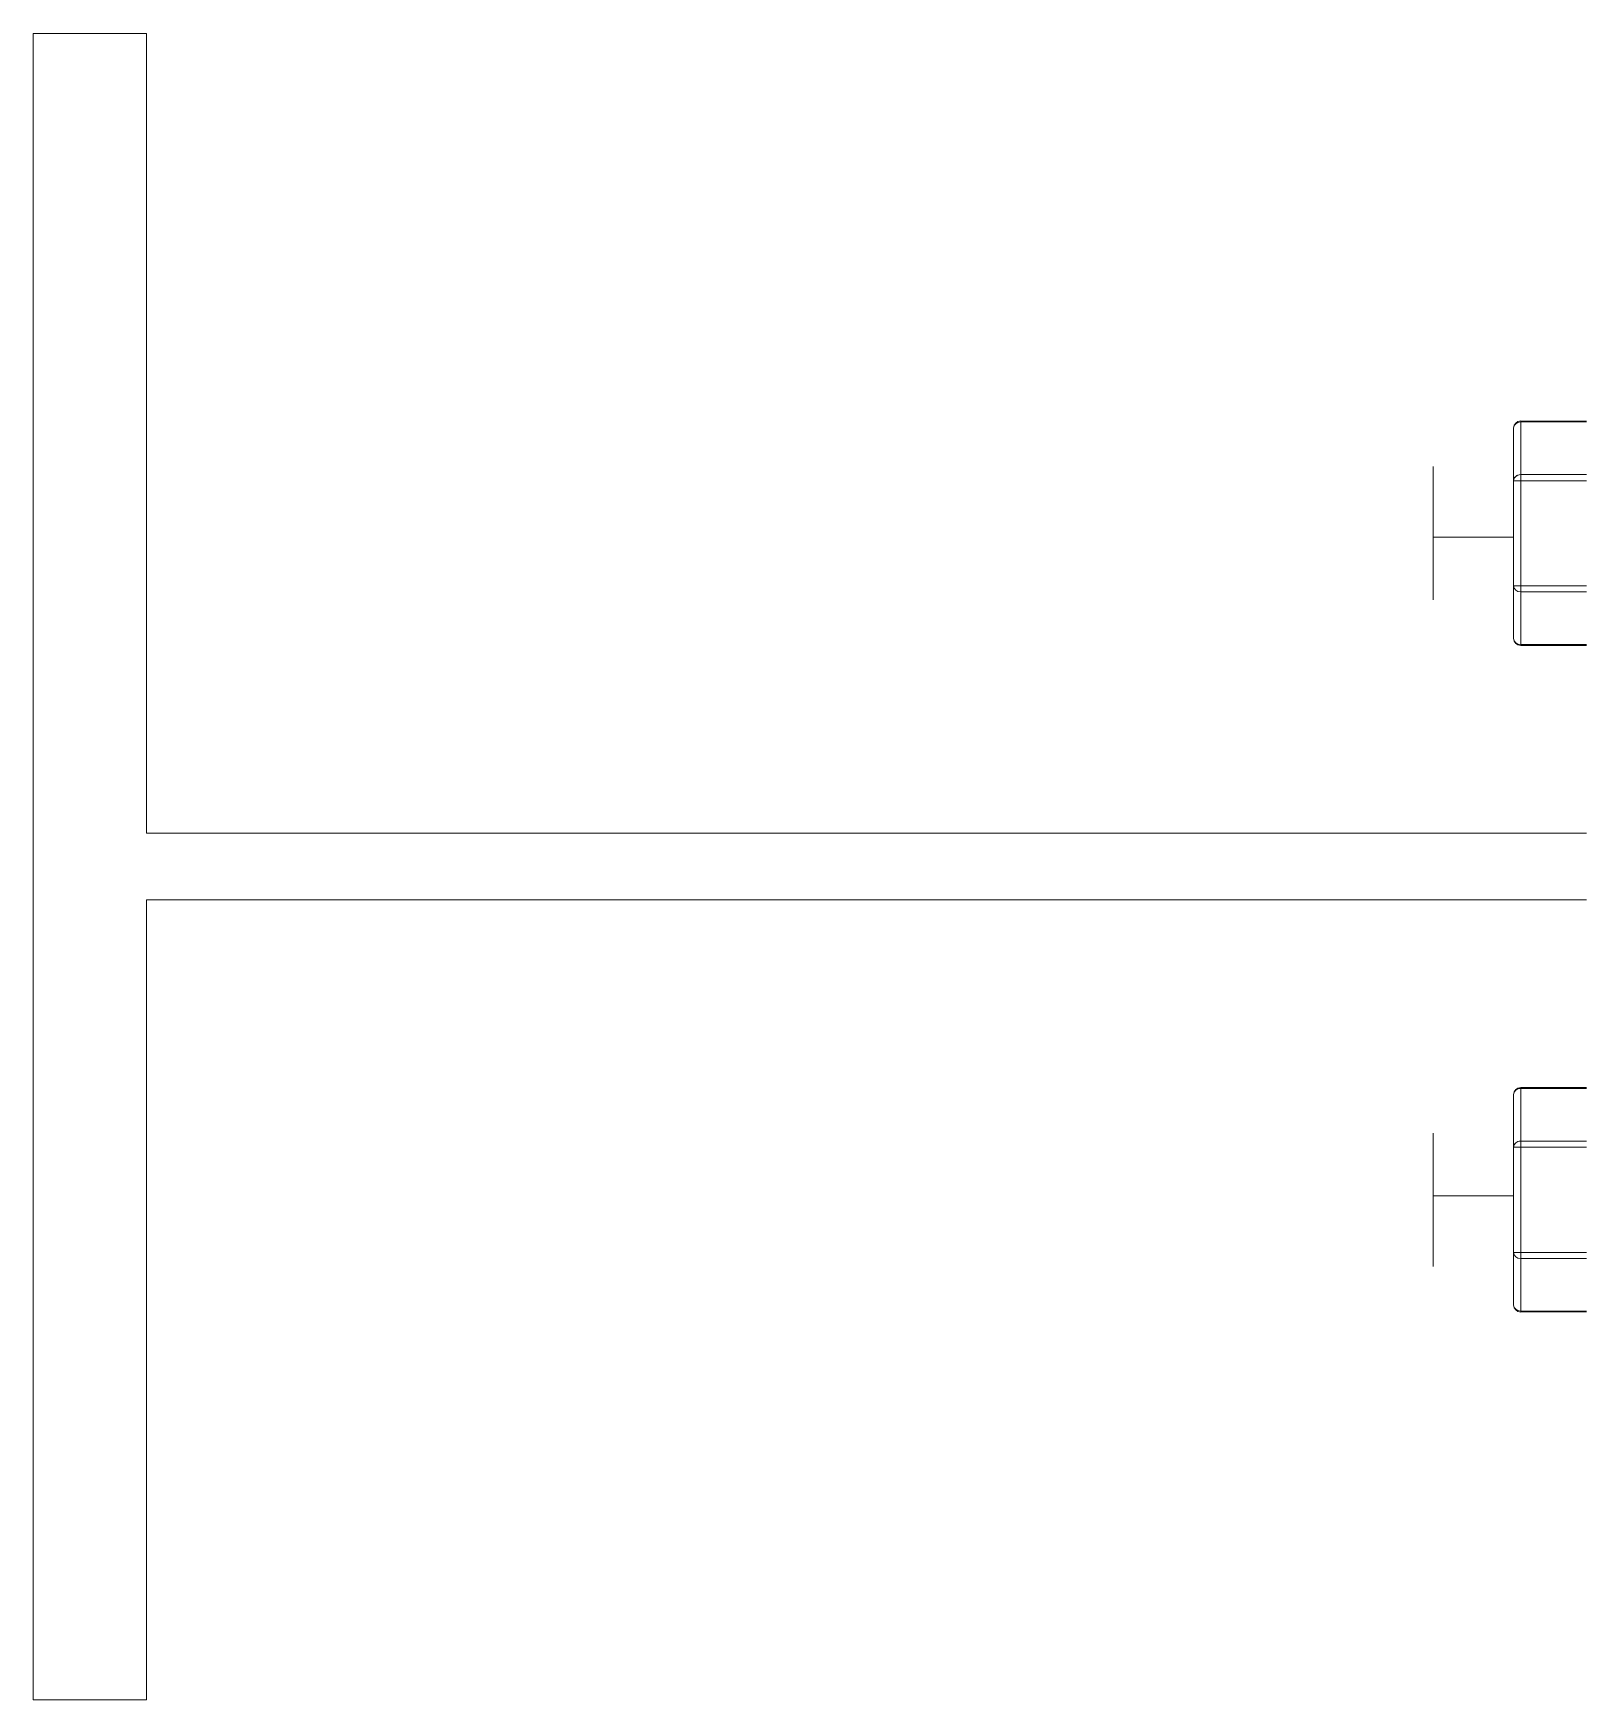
# Model space of a CAD drawing. Header units: millimetres. Extents: x -125 to 1688, y 0 to 610.
# Drawn here: x -125.1 to 107.9, y 360 to 610 of the extents above; entities that cross this region are included whole.
import ezdxf

# ---------------------------------------------------------------- set-up
doc = ezdxf.new("R2010")
doc.units = ezdxf.units.MM
doc.header["$MEASUREMENT"] = 0

msp = doc.modelspace()

# ---------------------------------------------------------------- linework, layer by layer
at = {"color": 6, "linetype": 'Continuous', "lineweight": 0}
for p, q in [((-125.1, 609.95), (-108.1, 609.95)), ((-125.1, 359.95), (-125.1, 609.95)), ((-125.1, 609.95), (-125.1, 359.95)), ((-108.1, 609.95), (-125.1, 609.95)), ((-108.1, 609.95), (-108.1, 489.95)), ((-108.1, 489.95), (-108.1, 609.95)), ((-108.1, 489.95), (107.9, 489.95)), ((107.9, 489.95), (-108.1, 489.95)), ((-108.1, 479.95), (-108.1, 359.95)), ((107.9, 479.95), (-108.1, 479.95)), ((-108.1, 359.95), (-108.1, 479.95)), ((-108.1, 479.95), (107.9, 479.95)), ((-108.1, 359.95), (-125.1, 359.95)), ((-125.1, 359.95), (-108.1, 359.95))]:
    msp.add_line(p, q, dxfattribs=at)
at = {"color": 4, "linetype": 'Continuous', "lineweight": 0}
for p, q in [((96.95, 542.84), (96.95, 550.74)), ((96.95, 550.74), (96.95, 542.84)), ((98.01, 551.65), (98.01, 551.79)), ((98.01, 551.79), (98.01, 551.65)), ((107.9, 551.79), (98.01, 551.79)), ((98.01, 551.65), (107.9, 551.65)), ((98.01, 543.76), (98.01, 551.65)), ((98.01, 551.65), (107.9, 551.65)), ((98.01, 543.76), (98.01, 551.65)), ((84.9, 524.95), (84.9, 544.95)), ((84.9, 544.95), (84.9, 539.78)), ((84.9, 544.95), (84.9, 534.95)), ((84.9, 534.95), (84.9, 544.95)), ((96.95, 542.84), (98.01, 542.84)), ((96.95, 527.06), (96.95, 542.84)), ((96.95, 542.84), (96.95, 527.06)), ((98.01, 542.84), (96.95, 542.84)), ((98.01, 543.36), (98.01, 543.76)), ((98.01, 543.76), (98.01, 542.84)), ((107.9, 543.76), (98.01, 543.76)), ((107.9, 543.76), (98.01, 543.76)), ((98.01, 542.84), (98.01, 543.36)), ((98.01, 542.84), (107.9, 542.84)), ((98.01, 542.84), (107.9, 542.84)), ((98.01, 527.06), (98.01, 542.84)), ((98.01, 527.06), (98.01, 542.84)), ((84.9, 524.95), (84.9, 539.78)), ((84.9, 539.78), (84.9, 524.95)), ((84.9, 539.78), (84.9, 534.67)), ((84.9, 539.78), (84.9, 534.67)), ((84.9, 524.95), (84.9, 534.67)), ((96.95, 534.36), (84.9, 534.36)), ((84.9, 534.36), (96.95, 534.36)), ((98.01, 527.06), (96.95, 527.06)), ((96.95, 527.06), (96.95, 519.17)), ((96.95, 519.17), (96.95, 527.06)), ((96.95, 527.06), (98.01, 527.06)), ((107.9, 527.06), (98.01, 527.06)), ((98.01, 526.65), (98.01, 527.06)), ((98.01, 527.06), (98.01, 526.15)), ((107.9, 527.06), (98.01, 527.06)), ((98.01, 526.15), (98.01, 526.65)), ((98.01, 518.26), (98.01, 526.15)), ((98.01, 526.15), (107.9, 526.15)), ((98.01, 518.26), (98.01, 526.15)), ((98.01, 526.15), (107.9, 526.15)), ((107.9, 518.26), (98.01, 518.26)), ((98.01, 518.14), (98.01, 518.26)), ((98.01, 518.26), (98.01, 518.12)), ((107.9, 518.26), (98.01, 518.26)), ((98.01, 518.12), (98.01, 518.14)), ((107.9, 518.12), (98.01, 518.12)), ((96.95, 450.74), (96.95, 442.84)), ((96.95, 442.84), (96.95, 450.74)), ((98.01, 451.79), (98.01, 451.65)), ((98.01, 451.77), (98.01, 451.79)), ((107.9, 451.79), (98.01, 451.79)), ((98.01, 451.65), (98.01, 451.77)), ((98.01, 451.65), (107.9, 451.65)), ((98.01, 443.76), (98.01, 451.65)), ((98.01, 443.76), (98.01, 451.65)), ((98.01, 451.65), (107.9, 451.65)), ((84.9, 430.13), (84.9, 444.95)), ((84.9, 444.95), (84.9, 430.13)), ((84.9, 435.24), (84.9, 444.95)), ((84.9, 424.95), (84.9, 444.95)), ((96.95, 442.84), (98.01, 442.84)), ((96.95, 442.84), (96.95, 427.06)), ((98.01, 442.84), (96.95, 442.84)), ((96.95, 427.06), (96.95, 442.84)), ((96.95, 439.48), (96.95, 442.84)), ((107.9, 443.76), (98.01, 443.76)), ((98.01, 443.76), (98.01, 442.84)), ((107.9, 443.76), (98.01, 443.76)), ((98.01, 442.84), (98.01, 443.76)), ((98.01, 442.84), (107.9, 442.84)), ((98.01, 442.84), (107.9, 442.84)), ((98.01, 427.06), (98.01, 442.84)), ((98.01, 427.06), (98.01, 442.84)), ((84.9, 435.55), (96.95, 435.55)), ((96.95, 435.55), (84.9, 435.55)), ((84.9, 424.95), (84.9, 430.13)), ((84.9, 424.95), (84.9, 430.13)), ((96.95, 427.06), (96.95, 430.13)), ((96.95, 427.06), (98.01, 427.06)), ((98.01, 427.06), (96.95, 427.06)), ((96.95, 427.06), (96.95, 419.17)), ((96.95, 419.17), (96.95, 427.06)), ((107.9, 427.06), (98.01, 427.06)), ((98.01, 427.06), (98.01, 426.15)), ((107.9, 427.06), (98.01, 427.06)), ((98.01, 426.15), (98.01, 427.06)), ((98.01, 426.15), (107.9, 426.15)), ((98.01, 418.26), (98.01, 426.15)), ((98.01, 426.15), (107.9, 426.15)), ((98.01, 418.26), (98.01, 426.15)), ((98.01, 418.26), (98.01, 418.12)), ((107.9, 418.26), (98.01, 418.26)), ((107.9, 418.26), (98.01, 418.26)), ((98.01, 418.12), (98.01, 418.26)), ((107.9, 418.12), (98.01, 418.12))]:
    msp.add_line(p, q, dxfattribs=at)
for centre, start, end in [((98.01, 550.74), 90, 180), ((98.01, 519.17), 180, 270), ((98.01, 450.74), 90, 180), ((98.01, 419.17), 180, 270)]:
    msp.add_arc(centre, 1.06, start, end, dxfattribs=at)
for centre, major_axis, start_param, end_param in [((98.01, 550.74), (1.06, 0), 1.570796, 3.141593), ((98.01, 550.74), (-1.06, 0), 4.712389, 6.283185), ((98.01, 542.84), (-1.06, 0), 4.712389, 6.283185), ((98.01, 542.84), (1.06, 0), 1.570796, 3.141593), ((98.01, 527.06), (1.06, 0), 3.141593, 4.712389), ((98.01, 527.06), (-1.06, 0), 0, 1.570796), ((98.01, 519.17), (1.06, 0), 3.141593, 4.712389), ((98.01, 519.17), (-1.06, 0), 0, 1.570796), ((98.01, 450.74), (-1.06, 0), 4.712389, 6.283185), ((98.01, 450.74), (1.06, 0), 1.570796, 3.141593), ((98.01, 442.84), (1.06, 0), 1.570796, 3.141593), ((98.01, 442.84), (-1.06, 0), 4.712389, 6.283185), ((98.01, 427.06), (1.06, 0), 3.141593, 4.712389), ((98.01, 427.06), (-1.06, 0), 0, 1.570796), ((98.01, 419.17), (-1.06, 0), 0, 1.570796), ((98.01, 419.17), (1.06, 0), 3.141593, 4.712389)]:
    msp.add_ellipse(centre, major_axis=major_axis, ratio=0.866025, start_param=start_param, end_param=end_param, dxfattribs=at)

doc.saveas('drawing.dxf')
